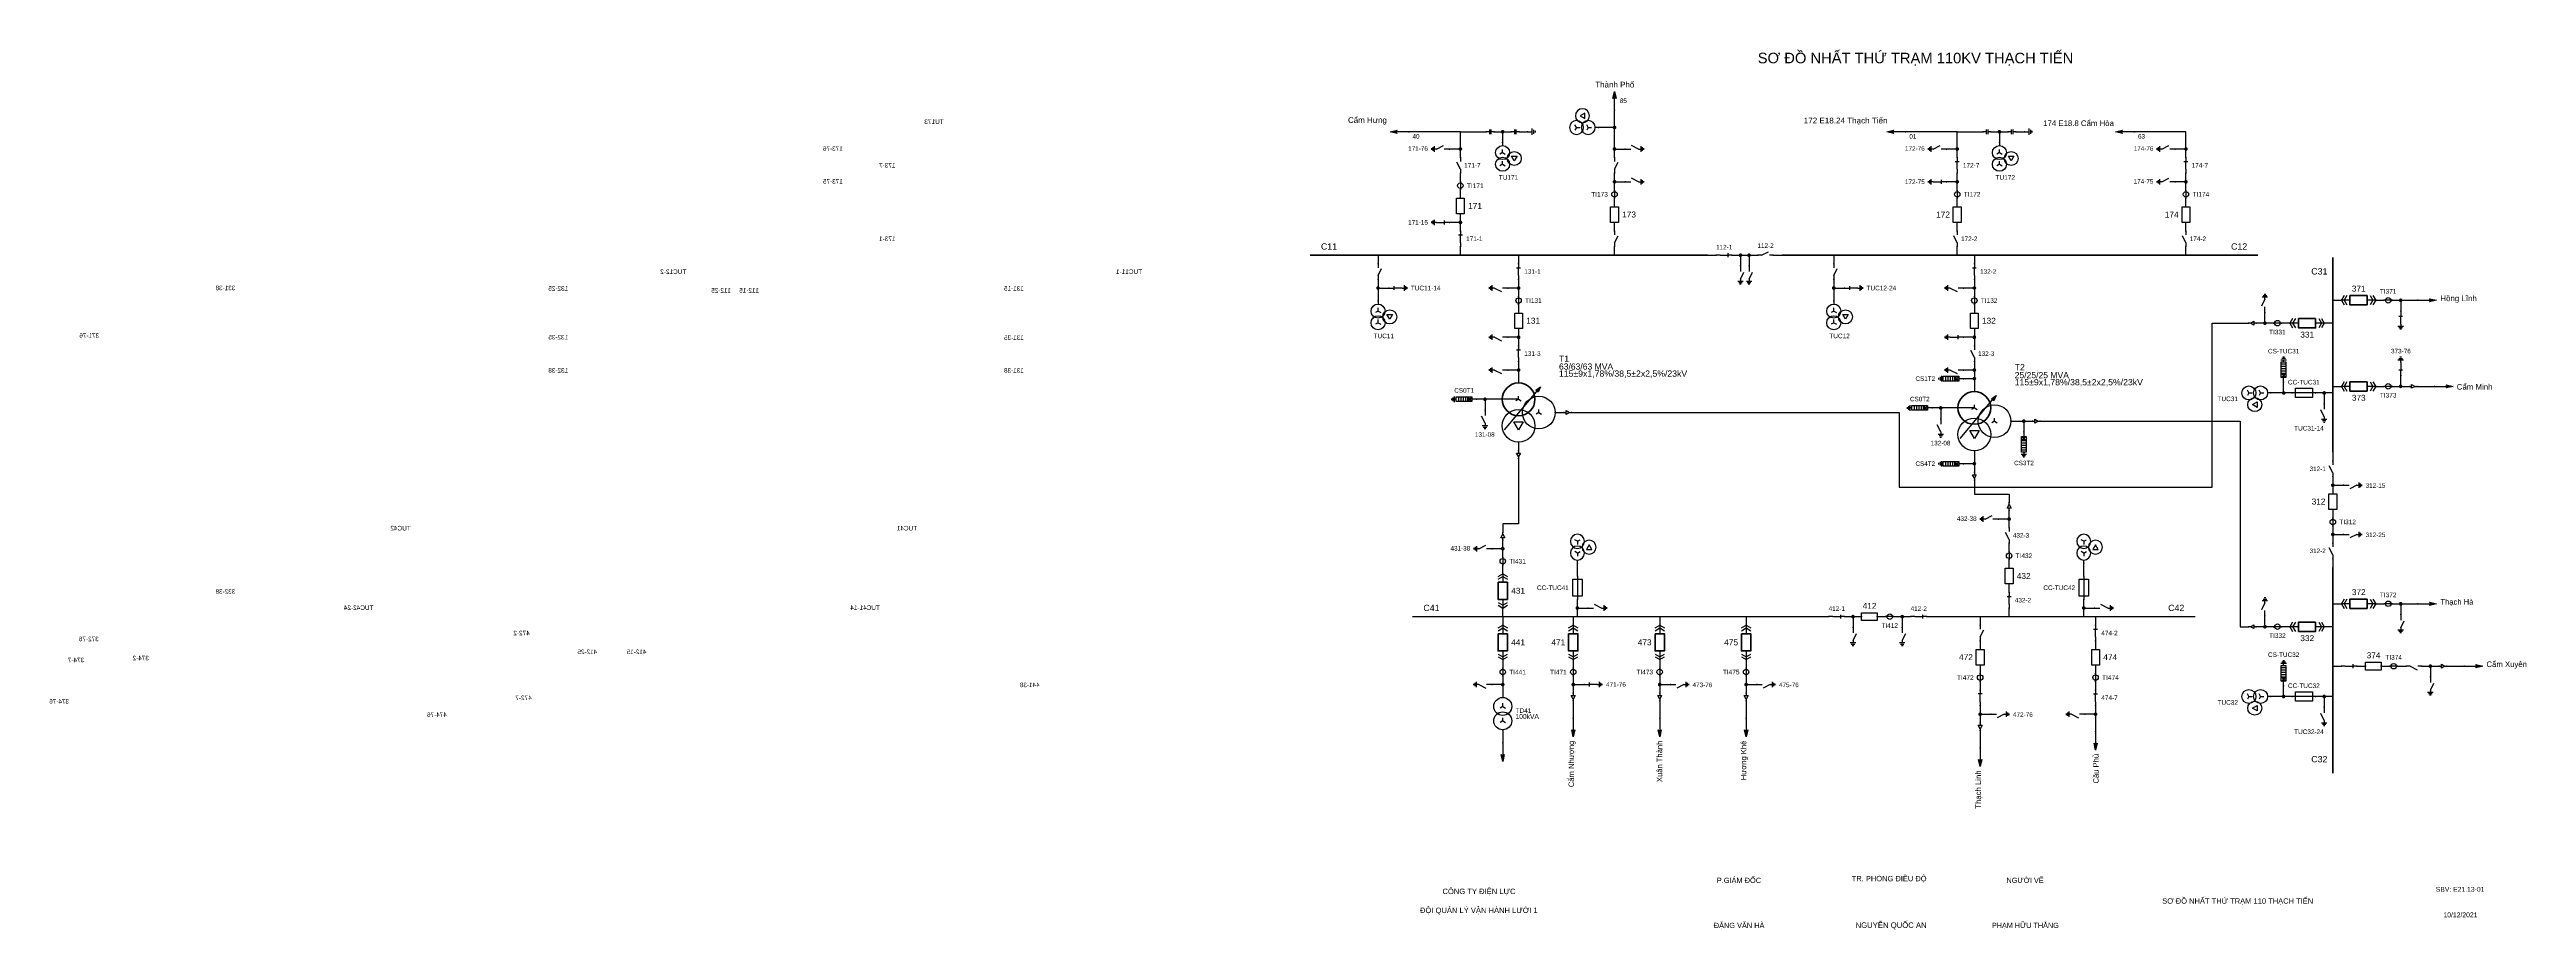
# Model space of a CAD drawing. Header units: millimetres. Extents: x -384 to 411, y 7 to 290.
import ezdxf

# ---------------------------------------------------------------- set-up
doc = ezdxf.new("R2010")
doc.units = ezdxf.units.MM
for name, color, linetype, lineweight in [('BUSBAR_110KV', 1, 'Continuous', 50), ('BUSBAR_22KV', 5, 'Continuous', 50), ('BUSBAR_35KV', 30, 'Continuous', 50), ('GROUND', 3, 'Continuous', 25), ('HV_110KV', 1, 'Continuous', 25), ('MV_22KV', 5, 'Continuous', 25), ('MV_35KV', 30, 'Continuous', 25), ('SLD_OTHER', 7, 'Continuous', 25)]:
    doc.layers.add(name, color=color, linetype=linetype, lineweight=lineweight)
doc.layers.add('SYM_PORTS', color=8, linetype='Continuous', plot=False)
doc.layers.add('TEXT', color=7, linetype='Continuous')
doc.styles.add('SLD_TEXT', font='arial.ttf')

# ---------------------------------------------------------------- blocks, each defined once
blk = doc.blocks.new('SYM_DISCONNECTOR_CLOSED')
at = {"lineweight": 25}
for points in [[(-0.625, 1.25), (0.625, 1.25)], [(0, 2.5), (0, 1.25)], [(0, -1.25), (0, 1.5)], [(0, -1.25), (0, -2.5)]]:
    blk.add_lwpolyline(points, dxfattribs=at)
at = {"layer": 'SYM_PORTS'}
for p in [(0, 2.5), (0, -2.5)]:
    blk.add_point(p, dxfattribs=at)
blk.add_attdef('DEVICE_CODE', (1.625, -0.5), '', height=2)
blk = doc.blocks.new('SYM_EARTHING_SWITCH_CLOSED')
at = {"lineweight": 25}
for points in [[(-0.625, 1.25), (0.625, 1.25)], [(0, 3), (0, 1.25)], [(0, -1.25), (0, 1.5)], [(-0.875, -2), (0.875, -2)], [(-0.5625, -2.4375), (0.5625, -2.4375)], [(-0.25, -2.875), (0.25, -2.875)], [(0, -1.25), (0, -2)]]:
    blk.add_lwpolyline(points, dxfattribs=at)
at = {"layer": 'SYM_PORTS'}
blk.add_point((0, 3), dxfattribs=at)
blk.add_attdef('DEVICE_CODE', (1.875, 0), '', height=2)
blk = doc.blocks.new('SYM_CIRCUIT_BREAKER')
at = {"lineweight": 25}
blk.add_lwpolyline([(-1.25, 2.5), (1.25, 2.5), (1.25, -2.5), (-1.25, -2.5)], close=True, dxfattribs=at)
at = {"layer": 'SYM_PORTS'}
for p in [(0, 2.5), (0, -2.5)]:
    blk.add_point(p, dxfattribs=at)
blk.add_attdef('DEVICE_CODE', (2.25, -0.5), '', height=2)
at = {"flags": 1}
blk.add_attdef('RATING', (2.25, -3.5), '', height=2, dxfattribs=at)
blk = doc.blocks.new('SYM_CURRENT_TRANSFORMER')
at = {"lineweight": 25}
blk.add_lwpolyline([(0, 1.25), (0, -1.25)], dxfattribs=at)
blk.add_circle((0, 0), 0.875, dxfattribs=at)
at = {"layer": 'SYM_PORTS'}
for p in [(0, 1.25), (0, -1.25)]:
    blk.add_point(p, dxfattribs=at)
blk.add_attdef('DEVICE_CODE', (1.875, -1.75), '', height=2)
at = {"flags": 1}
blk.add_attdef('RATIO', (1.875, -4.75), '', height=2, dxfattribs=at)
blk = doc.blocks.new('SYM_DISCONNECTOR_OPEN')
at = {"lineweight": 25}
for points in [[(0, -1.25), (-1.125, 1)], [(0, 2.5), (0, 1.25)], [(0, -1.25), (0, -2.5)]]:
    blk.add_lwpolyline(points, dxfattribs=at)
at = {"layer": 'SYM_PORTS'}
for p in [(0, 2.5), (0, -2.5)]:
    blk.add_point(p, dxfattribs=at)
blk.add_attdef('DEVICE_CODE', (1, -0.5), '', height=2)
blk = doc.blocks.new('SYM_EARTHING_SWITCH_OPEN')
at = {"lineweight": 25}
for points in [[(0, -1.25), (-1.125, 1)], [(0, 3), (0, 1.25)], [(-0.875, -2), (0.875, -2)], [(-0.5625, -2.4375), (0.5625, -2.4375)], [(-0.25, -2.875), (0.25, -2.875)], [(0, -1.25), (0, -2)]]:
    blk.add_lwpolyline(points, dxfattribs=at)
at = {"layer": 'SYM_PORTS'}
blk.add_point((0, 3), dxfattribs=at)
blk.add_attdef('DEVICE_CODE', (1.875, 0), '', height=2)
blk = doc.blocks.new('SYM_COUPLING_CAPACITOR')
at = {"lineweight": 25}
for points in [[(-0.75, 0.25), (0.75, 0.25)], [(0, 1.25), (0, 0.25)], [(-0.75, -0.25), (0.75, -0.25)], [(0, -0.25), (0, -1.25)]]:
    blk.add_lwpolyline(points, dxfattribs=at)
at = {"layer": 'SYM_PORTS'}
for p in [(0, 1.25), (0, -1.25)]:
    blk.add_point(p, dxfattribs=at)
blk.add_attdef('DEVICE_CODE', (1.75, -1.75), '', height=2)
blk = doc.blocks.new('SYM_VOLTAGE_TRANSFORMER')
at = {"lineweight": 25}
for points in [[(0, 1.375), (-0.8625, 0.875)], [(0, 4.625), (0, 3.625)], [(0, 1.375), (0, 2.375)], [(0, 1.375), (0.8625, 0.875)], [(0, -2.375), (-0.8625, -2.875)], [(0, -2.375), (0, -1.375)], [(0, -2.375), (0.8625, -2.875)]]:
    blk.add_lwpolyline(points, dxfattribs=at)
blk.add_lwpolyline([(2.875, 0.25), (4.625, 0.25), (3.75, -1.25)], close=True, dxfattribs=at)
for centre in [(0, 1.375), (3.75, -0.5), (0, -2.375)]:
    blk.add_circle(centre, 2.25, dxfattribs=at)
at = {"layer": 'SYM_PORTS'}
blk.add_point((0, 4.625), dxfattribs=at)
blk.add_attdef('DEVICE_CODE', (7, 1.625), '', height=2)
at = {"flags": 1}
blk.add_attdef('RATIO', (7, -1.375), '', height=2, dxfattribs=at)
blk = doc.blocks.new('SYM_GROUND_SYMBOL')
at = {"lineweight": 25}
for points in [[(0, 1.25), (0, -0.25)], [(-1, -0.25), (1, -0.25)], [(-0.625, -0.75), (0.625, -0.75)], [(-0.25, -1.25), (0.25, -1.25)]]:
    blk.add_lwpolyline(points, dxfattribs=at)
at = {"layer": 'SYM_PORTS'}
blk.add_point((0, 1.25), dxfattribs=at)
blk = doc.blocks.new('SYM_LINE_FEEDER_ARROW')
blk.add_hatch(color=7).paths.add_polyline_path([(0, -3), (-0.5, -0.75), (0, -1.25), (0.5, -0.75)])
at = {"lineweight": 25}
blk.add_lwpolyline([(0, 3), (0, -1.25)], dxfattribs=at)
blk.add_lwpolyline([(0, -3), (-0.5, -0.75), (0, -1.25), (0.5, -0.75)], close=True, dxfattribs=at)
at = {"layer": 'SYM_PORTS'}
blk.add_point((0, 3), dxfattribs=at)
blk.add_attdef('LINE_NAME', (1.5, 0), '', height=2)
blk = doc.blocks.new('SYM_TRANSFORMER_3W')
blk.add_hatch(color=7).paths.add_polyline_path([(3.75, 8.25), (3.0125, 6.575), (2.2375, 7.225)])
at = {"lineweight": 25}
for points in [[(3.75, 8.25), (3.0125, 6.575), (2.2375, 7.225)], [(-4.75, -3), (-1.75, -3), (-3.25, -5.5)]]:
    blk.add_lwpolyline(points, close=True, dxfattribs=at)
for points in [[(-3.25, 4.25), (-8.5, 4.25)], [(-7.75, -5.5), (3.0125, 7.35)], [(-3.25, 4.25), (-4.1125, 3.75)], [(-3.25, 4.25), (-3.25, 5.25)], [(-3.25, 4.25), (-2.3875, 3.75)], [(3.25, 0), (2.3875, -0.5)], [(3.25, 0), (3.25, 1)], [(3.25, 0), (4.1125, -0.5)]]:
    blk.add_lwpolyline(points, dxfattribs=at)
at = {"lineweight": 50}
blk.add_circle((-3.25, 4.25), 5.25, dxfattribs=at)
at = {"lineweight": 25}
for centre in [(-3.25, -4.25), (3.25, 0)]:
    blk.add_circle(centre, 5.25, dxfattribs=at)
at = {"layer": 'SYM_PORTS'}
for p in [(-3.25, 9.5), (-8.5, 4.25), (8.5, 0), (-3.25, -9.5)]:
    blk.add_point(p, dxfattribs=at)
blk.add_attdef('DEVICE_CODE', (9.5, 6.5), '', height=2)
at = {"flags": 1}
for tag, p in [('VOLTAGE_RATIO', (9.5, 0.5)), ('POWER', (9.5, 3.5))]:
    blk.add_attdef(tag, p, '', height=2, dxfattribs=at)
blk = doc.blocks.new('SYM_CABLE_TERMINATION')
at = {"lineweight": 25}
blk.add_lwpolyline([(-0.625, 0.5), (0.625, 0.5), (0, -0.625)], close=True, dxfattribs=at)
for points in [[(0, 1.25), (0, 0.5)], [(0, -0.625), (0, -1.25)]]:
    blk.add_lwpolyline(points, dxfattribs=at)
at = {"layer": 'SYM_PORTS'}
for p in [(0, 1.25), (0, -1.25)]:
    blk.add_point(p, dxfattribs=at)
blk = doc.blocks.new('SYM_SURGE_ARRESTER')
at = {"lineweight": 25}
for points in [[(-0.75, 2.5), (0.75, 2.5), (0.75, 1.25), (-0.75, 1.25)], [(-0.75, 1.25), (0.75, 1.25), (0.75, -2.5), (-0.75, -2.5)]]:
    blk.add_lwpolyline(points, close=True, dxfattribs=at)
for points in [[(-0.75, 2.5), (0.75, 1.25)], [(0.75, 2.5), (-0.75, 1.25)], [(-0.75, 0.5), (0.75, 0.5)], [(0, 4), (0, 2.5)], [(-0.875, -3.125), (0.875, -3.125)], [(-0.75, -0.25), (0.75, -0.25)], [(-0.75, -1), (0.75, -1)], [(-0.75, -1.75), (0.75, -1.75)], [(-0.5625, -3.5625), (0.5625, -3.5625)], [(-0.25, -4), (0.25, -4)], [(0, -2.5), (0, -3.125)]]:
    blk.add_lwpolyline(points, dxfattribs=at)
at = {"layer": 'SYM_PORTS'}
blk.add_point((0, 4), dxfattribs=at)
blk.add_attdef('DEVICE_CODE', (1.875, 1), '', height=2)
blk = doc.blocks.new('SYM_DRAWOUT_BREAKER')
at = {"lineweight": 25}
for points in [[(-1.5, 4.625), (0, 5.5), (1.5, 4.625)], [(-1.5, 3.75), (0, 4.625), (1.5, 3.75)], [(0, 5.5), (0, 2.75)], [(-1.5, -3.75), (0, -4.625), (1.5, -3.75)], [(-1.5, -4.625), (0, -5.5), (1.5, -4.625)], [(0, -2.75), (0, -5.5)]]:
    blk.add_lwpolyline(points, dxfattribs=at)
at = {"lineweight": 35}
blk.add_lwpolyline([(-1.5, 2.75), (1.5, 2.75), (1.5, -2.75), (-1.5, -2.75)], close=True, dxfattribs=at)
at = {"layer": 'SYM_PORTS'}
for p in [(0, 5.5), (0, -5.5)]:
    blk.add_point(p, dxfattribs=at)
blk.add_attdef('DEVICE_CODE', (2.5, 2.5), '', height=2)
at = {"flags": 1}
blk.add_attdef('RATING', (2.5, -0.5), '', height=2, dxfattribs=at)
blk = doc.blocks.new('SYM_FUSE_DISCONNECTOR')
at = {"lineweight": 25}
blk.add_lwpolyline([(-1.5, 2.75), (1.5, 2.75), (1.5, -2.75), (-1.5, -2.75)], close=True, dxfattribs=at)
blk.add_lwpolyline([(0, 3.75), (0, -3.75)], dxfattribs=at)
at = {"layer": 'SYM_PORTS'}
for p in [(0, 3.75), (0, -3.75)]:
    blk.add_point(p, dxfattribs=at)
blk.add_attdef('DEVICE_CODE', (2.5, 0.75), '', height=2)
at = {"flags": 1}
blk.add_attdef('RATING', (2.5, -2.25), '', height=2, dxfattribs=at)
blk = doc.blocks.new('SYM_TRANSFORMER_2W')
at = {"lineweight": 25}
for points in [[(0, 2.3125), (-0.8625, 1.8125)], [(0, 2.3125), (0, 3.3125)], [(0, 2.3125), (0.8625, 1.8125)], [(0, -2.3125), (-0.8625, -2.8125)], [(0, -2.3125), (0, -1.3125)], [(0, -2.3125), (0.8625, -2.8125)]]:
    blk.add_lwpolyline(points, dxfattribs=at)
for centre in [(0, 2.3125), (0, -2.3125)]:
    blk.add_circle(centre, 2.875, dxfattribs=at)
at = {"layer": 'SYM_PORTS'}
for p in [(0, 5.1875), (0, -5.1875)]:
    blk.add_point(p, dxfattribs=at)
blk.add_attdef('DEVICE_CODE', (3.875, 2.1875), '', height=2)
at = {"flags": 1}
for tag, p in [('POWER', (3.875, -0.8125)), ('VOLTAGE_RATIO', (3.875, -3.8125))]:
    blk.add_attdef(tag, p, '', height=2, dxfattribs=at)

msp = doc.modelspace()

# ---------------------------------------------------------------- hatches: boundary and pattern name
at = {"layer": 'HV_110KV'}
h = msp.add_hatch(color=7, dxfattribs=at)
edge = h.paths.add_edge_path()
edge.add_arc((82.69, 263.51), 0.6, 0, 360)
h = msp.add_hatch(color=7, dxfattribs=at)
edge = h.paths.add_edge_path()
edge.add_arc((118.61, 264.89), 0.6, 0, 360)
h = msp.add_hatch(color=7, dxfattribs=at)
edge = h.paths.add_edge_path()
edge.add_arc((242.19, 263.51), 0.6, 0, 360)
h = msp.add_hatch(color=7, dxfattribs=at)
edge = h.paths.add_edge_path()
edge.add_arc((69.13, 257.98), 0.6, 0, 360)
h = msp.add_hatch(color=7, dxfattribs=at)
edge = h.paths.add_edge_path()
edge.add_arc((118.61, 257.98), 0.6, 0, 360)
h = msp.add_hatch(color=7, dxfattribs=at)
edge = h.paths.add_edge_path()
edge.add_arc((228.63, 257.98), 0.6, 0, 360)
h = msp.add_hatch(color=7, dxfattribs=at)
edge = h.paths.add_edge_path()
edge.add_arc((302.06, 257.98), 0.6, 0, 360)
h = msp.add_hatch(color=7, dxfattribs=at)
edge = h.paths.add_edge_path()
edge.add_arc((118.61, 247.45), 0.6, 0, 360)
h = msp.add_hatch(color=7, dxfattribs=at)
edge = h.paths.add_edge_path()
edge.add_arc((228.63, 247.45), 0.6, 0, 360)
h = msp.add_hatch(color=7, dxfattribs=at)
edge = h.paths.add_edge_path()
edge.add_arc((302.06, 247.45), 0.6, 0, 360)
h = msp.add_hatch(color=7, dxfattribs=at)
edge = h.paths.add_edge_path()
edge.add_arc((69.13, 234.42), 0.6, 0, 360)
h = msp.add_hatch(color=7, dxfattribs=at)
edge = h.paths.add_edge_path()
edge.add_arc((159.04, 223.89), 0.6, 0, 360)
h = msp.add_hatch(color=7, dxfattribs=at)
edge = h.paths.add_edge_path()
edge.add_arc((161.81, 223.89), 0.6, 0, 360)
h = msp.add_hatch(color=7, dxfattribs=at)
edge = h.paths.add_edge_path()
edge.add_arc((42.69, 213.36), 0.6, 0, 360)
h = msp.add_hatch(color=7, dxfattribs=at)
edge = h.paths.add_edge_path()
edge.add_arc((87.82, 213.36), 0.6, 0, 360)
h = msp.add_hatch(color=7, dxfattribs=at)
edge = h.paths.add_edge_path()
edge.add_arc((189, 213.36), 0.6, 0, 360)
h = msp.add_hatch(color=7, dxfattribs=at)
edge = h.paths.add_edge_path()
edge.add_arc((234.13, 213.36), 0.6, 0, 360)
h = msp.add_hatch(color=7, dxfattribs=at)
edge = h.paths.add_edge_path()
edge.add_arc((87.82, 197.57), 0.6, 0, 360)
h = msp.add_hatch(color=7, dxfattribs=at)
edge = h.paths.add_edge_path()
edge.add_arc((234.13, 197.57), 0.6, 0, 360)
h = msp.add_hatch(color=7, dxfattribs=at)
edge = h.paths.add_edge_path()
edge.add_arc((87.82, 187.03), 0.6, 0, 360)
h = msp.add_hatch(color=7, dxfattribs=at)
edge = h.paths.add_edge_path()
edge.add_arc((234.13, 187.03), 0.6, 0, 360)
h = msp.add_hatch(color=7, dxfattribs=at)
edge = h.paths.add_edge_path()
edge.add_arc((234.13, 184.27), 0.6, 0, 360)
h = msp.add_hatch(color=7, dxfattribs=at)
edge = h.paths.add_edge_path()
edge.add_arc((77.04, 177.64), 0.6, 0, 360)
h = msp.add_hatch(color=7, dxfattribs=at)
edge = h.paths.add_edge_path()
edge.add_arc((223.35, 174.87), 0.6, 0, 360)
at = {"layer": 'MV_22KV'}
h = msp.add_hatch(color=7, dxfattribs=at)
edge = h.paths.add_edge_path()
edge.add_arc((234.13, 156.97), 0.6, 0, 360)
h = msp.add_hatch(color=7, dxfattribs=at)
edge = h.paths.add_edge_path()
edge.add_arc((245.3, 139.22), 0.6, 0, 360)
h = msp.add_hatch(color=7, dxfattribs=at)
edge = h.paths.add_edge_path()
edge.add_arc((82.73, 129.69), 0.6, 0, 360)
h = msp.add_hatch(color=7, dxfattribs=at)
edge = h.paths.add_edge_path()
edge.add_arc((106.69, 110.66), 0.6, 0, 360)
h = msp.add_hatch(color=7, dxfattribs=at)
edge = h.paths.add_edge_path()
edge.add_arc((195.19, 107.89), 0.6, 0, 360)
h = msp.add_hatch(color=7, dxfattribs=at)
edge = h.paths.add_edge_path()
edge.add_arc((210.98, 107.89), 0.6, 0, 360)
h = msp.add_hatch(color=7, dxfattribs=at)
edge = h.paths.add_edge_path()
edge.add_arc((269.26, 110.66), 0.6, 0, 360)
h = msp.add_hatch(color=7, dxfattribs=at)
edge = h.paths.add_edge_path()
edge.add_arc((82.73, 86.1), 0.6, 0, 360)
h = msp.add_hatch(color=7, dxfattribs=at)
edge = h.paths.add_edge_path()
edge.add_arc((105.37, 86.1), 0.6, 0, 360)
h = msp.add_hatch(color=7, dxfattribs=at)
edge = h.paths.add_edge_path()
edge.add_arc((133.12, 86.1), 0.6, 0, 360)
h = msp.add_hatch(color=7, dxfattribs=at)
edge = h.paths.add_edge_path()
edge.add_arc((160.86, 86.1), 0.6, 0, 360)
h = msp.add_hatch(color=7, dxfattribs=at)
edge = h.paths.add_edge_path()
edge.add_arc((236, 76.57), 0.6, 0, 360)
h = msp.add_hatch(color=7, dxfattribs=at)
edge = h.paths.add_edge_path()
edge.add_arc((273.05, 76.57), 0.6, 0, 360)
at = {"layer": 'MV_35KV'}
h = msp.add_hatch(color=7, dxfattribs=at)
edge = h.paths.add_edge_path()
edge.add_arc((371.01, 209.43), 0.6, 0, 360)
h = msp.add_hatch(color=7, dxfattribs=at)
edge = h.paths.add_edge_path()
edge.add_arc((327.42, 202.08), 0.6, 0, 360)
h = msp.add_hatch(color=7, dxfattribs=at)
edge = h.paths.add_edge_path()
edge.add_arc((333.42, 179.68), 0.6, 0, 360)
h = msp.add_hatch(color=7, dxfattribs=at)
edge = h.paths.add_edge_path()
edge.add_arc((346.45, 179.68), 0.6, 0, 360)
h = msp.add_hatch(color=7, dxfattribs=at)
edge = h.paths.add_edge_path()
edge.add_arc((371.01, 181.8), 0.6, 0, 360)
h = msp.add_hatch(color=7, dxfattribs=at)
edge = h.paths.add_edge_path()
edge.add_arc((250.02, 170.62), 0.6, 0, 360)
h = msp.add_hatch(color=7, dxfattribs=at)
edge = h.paths.add_edge_path()
edge.add_arc((349.22, 150.06), 0.6, 0, 360)
h = msp.add_hatch(color=7, dxfattribs=at)
edge = h.paths.add_edge_path()
edge.add_arc((349.22, 134.27), 0.6, 0, 360)
h = msp.add_hatch(color=7, dxfattribs=at)
edge = h.paths.add_edge_path()
edge.add_arc((371.01, 112.01), 0.6, 0, 360)
h = msp.add_hatch(color=7, dxfattribs=at)
edge = h.paths.add_edge_path()
edge.add_arc((327.42, 104.66), 0.6, 0, 360)
h = msp.add_hatch(color=7, dxfattribs=at)
edge = h.paths.add_edge_path()
edge.add_arc((380.54, 91.99), 0.6, 0, 360)
h = msp.add_hatch(color=7, dxfattribs=at)
edge = h.paths.add_edge_path()
edge.add_arc((333.42, 82.26), 0.6, 0, 360)
h = msp.add_hatch(color=7, dxfattribs=at)
edge = h.paths.add_edge_path()
edge.add_arc((346.45, 82.26), 0.6, 0, 360)

# ---------------------------------------------------------------- linework, layer by layer
at = {"layer": 'BUSBAR_110KV', "const_width": 0.514}
for points in [[(20.84, 223.89), (148.51, 223.89)], [(172.34, 223.89), (325.25, 223.89)]]:
    msp.add_lwpolyline(points, dxfattribs=at)
at = {"layer": 'BUSBAR_22KV', "const_width": 0.514}
for points in [[(53.74, 107.89), (184.66, 107.89)], [(221.51, 107.89), (305.05, 107.89)]]:
    msp.add_lwpolyline(points, dxfattribs=at)
at = {"layer": 'BUSBAR_35KV', "const_width": 0.514}
for points in [[(349.22, 223.24), (349.22, 160.59)], [(349.22, 123.74), (349.22, 57.57)]]:
    msp.add_lwpolyline(points, dxfattribs=at)
at = {"layer": 'GROUND'}
for points in [[(87.96, 263.51), (90.72, 263.51)], [(247.46, 263.51), (250.22, 263.51)]]:
    msp.add_lwpolyline(points, dxfattribs=at)
at = {"layer": 'HV_110KV'}
for points in [[(118.61, 264.89), (118.61, 270.42)], [(69.13, 263.51), (52.54, 263.51)], [(69.13, 257.98), (69.13, 263.51)], [(69.13, 263.51), (77.43, 263.51)], [(79.93, 263.51), (82.69, 263.51)], [(82.69, 263.51), (82.69, 260.06)], [(82.69, 263.51), (85.46, 263.51)], [(118.61, 264.89), (113.43, 264.89)], [(118.61, 257.98), (118.61, 264.89)], [(228.63, 263.51), (212.04, 263.51)], [(228.63, 257.98), (228.63, 263.51)], [(228.63, 263.51), (236.93, 263.51)], [(239.43, 263.51), (242.19, 263.51)], [(242.19, 263.51), (242.19, 260.06)], [(242.19, 263.51), (244.96, 263.51)], [(302.06, 257.98), (302.06, 263.51), (285.46, 263.51)], [(69.13, 257.98), (65.68, 257.98)], [(69.13, 255.22), (69.13, 257.98)], [(118.61, 255.22), (118.61, 257.98)], [(118.61, 257.98), (122.06, 257.98)], [(228.63, 257.98), (225.18, 257.98)], [(228.63, 255.22), (228.63, 257.98)], [(302.06, 257.98), (298.6, 257.98)], [(302.06, 255.22), (302.06, 257.98)], [(69.13, 247.45), (69.13, 250.22)], [(118.61, 247.45), (118.61, 250.22)], [(118.61, 244.69), (118.61, 247.45)], [(118.61, 247.45), (122.06, 247.45)], [(228.63, 247.45), (225.18, 247.45)], [(228.63, 247.45), (228.63, 250.22)], [(228.63, 244.69), (228.63, 247.45)], [(302.06, 247.45), (298.6, 247.45)], [(302.06, 247.45), (302.06, 250.22)], [(302.06, 244.69), (302.06, 247.45)], [(69.13, 242.19), (69.13, 244.95)], [(118.61, 239.42), (118.61, 242.19)], [(228.63, 239.42), (228.63, 242.19)], [(302.06, 239.42), (302.06, 242.19)], [(69.13, 234.42), (65.68, 234.42)], [(69.13, 234.42), (69.13, 237.19)], [(69.13, 231.66), (69.13, 234.42)], [(118.61, 231.66), (118.61, 234.42)], [(228.63, 231.66), (228.63, 234.42)], [(302.06, 231.66), (302.06, 234.42)], [(42.69, 223.89), (42.69, 221.13)], [(69.13, 223.89), (69.13, 226.66)], [(87.82, 223.89), (87.82, 221.13)], [(118.61, 223.89), (118.61, 226.66)], [(148.51, 223.89), (151.28, 223.89)], [(156.28, 223.89), (159.04, 223.89)], [(159.04, 223.89), (159.04, 220.44)], [(159.04, 223.89), (161.81, 223.89)], [(161.81, 223.89), (161.81, 220.44)], [(161.81, 223.89), (164.57, 223.89)], [(169.57, 223.89), (172.34, 223.89)], [(189, 223.89), (189, 221.13)], [(228.63, 223.89), (228.63, 226.66)], [(234.13, 223.89), (234.13, 221.13)], [(302.06, 223.89), (302.06, 226.66)], [(42.69, 216.13), (42.69, 213.36)], [(87.82, 216.13), (87.82, 213.36)], [(189, 216.13), (189, 213.36)], [(234.13, 216.13), (234.13, 213.36)], [(42.69, 213.36), (46.15, 213.36)], [(42.69, 213.36), (42.69, 209.21)], [(87.82, 213.36), (84.37, 213.36)], [(87.82, 213.36), (87.82, 210.6)], [(87.82, 208.1), (87.82, 205.33)], [(189, 213.36), (192.45, 213.36)], [(189, 213.36), (189, 209.21)], [(234.13, 213.36), (230.67, 213.36)], [(234.13, 213.36), (234.13, 210.6)], [(234.13, 208.1), (234.13, 205.33)], [(87.82, 200.33), (87.82, 197.57)], [(234.13, 200.33), (234.13, 197.57)], [(87.82, 197.57), (84.37, 197.57)], [(87.82, 197.57), (87.82, 194.8)], [(234.13, 197.57), (230.67, 197.57)], [(234.13, 197.57), (234.13, 194.8)], [(87.82, 187.03), (84.37, 187.03)], [(87.82, 189.8), (87.82, 187.03)], [(87.82, 187.03), (87.82, 182.89)], [(234.13, 187.03), (230.67, 187.03)], [(234.13, 184.27), (230.67, 184.27)], [(234.13, 189.8), (234.13, 187.03)], [(234.13, 187.03), (234.13, 184.27)], [(234.13, 184.27), (234.13, 180.12)], [(77.04, 177.64), (74.27, 177.64)], [(82.57, 177.64), (77.04, 177.64)], [(77.04, 177.64), (77.04, 174.19)], [(223.35, 174.87), (220.58, 174.87)], [(228.88, 174.87), (223.35, 174.87)], [(223.35, 174.87), (223.35, 171.42)]]:
    msp.add_lwpolyline(points, dxfattribs=at)
at = {"layer": 'MV_22KV'}
for points in [[(87.82, 163.89), (87.82, 161.12)], [(234.13, 161.12), (234.13, 156.97)], [(87.82, 158.62), (87.82, 155.92), (87.82, 137.65), (82.73, 137.65), (82.73, 134.95)], [(234.13, 156.97), (230.67, 156.97)], [(234.13, 156.97), (234.13, 154.21)], [(234.13, 151.71), (234.13, 149.01), (234.13, 147.18), (245.3, 147.18), (245.3, 144.48)], [(245.3, 139.22), (241.85, 139.22)], [(245.3, 139.22), (245.3, 141.98)], [(245.3, 136.45), (245.3, 139.22)], [(82.73, 129.69), (79.28, 129.69)], [(82.73, 129.69), (82.73, 132.45)], [(82.73, 126.92), (82.73, 129.69)], [(245.3, 128.69), (245.3, 131.45)], [(82.73, 121.66), (82.73, 124.42)], [(106.69, 120.92), (106.69, 125.07)], [(245.3, 123.42), (245.3, 126.19)], [(269.26, 120.92), (269.26, 125.07)], [(106.69, 110.66), (106.69, 113.42)], [(245.3, 115.66), (245.3, 118.42)], [(269.26, 110.66), (269.26, 113.42)], [(82.73, 107.89), (82.73, 110.66)], [(82.73, 107.89), (82.73, 105.13)], [(105.37, 107.89), (105.37, 105.13)], [(106.69, 107.89), (106.69, 110.66)], [(106.69, 110.66), (110.14, 110.66)], [(133.12, 107.89), (133.12, 105.13)], [(160.86, 107.89), (160.86, 105.13)], [(184.66, 107.89), (187.42, 107.89)], [(192.42, 107.89), (195.19, 107.89)], [(195.19, 107.89), (195.19, 104.44)], [(195.19, 107.89), (197.95, 107.89)], [(202.95, 107.89), (205.72, 107.89)], [(208.22, 107.89), (210.98, 107.89)], [(210.98, 107.89), (210.98, 104.44)], [(210.98, 107.89), (213.75, 107.89)], [(218.75, 107.89), (221.51, 107.89)], [(236, 107.89), (236, 105.13)], [(245.3, 107.89), (245.3, 110.66)], [(269.26, 107.89), (269.26, 110.66)], [(269.26, 110.66), (272.71, 110.66)], [(273.05, 107.89), (273.05, 105.13)], [(236, 100.13), (236, 97.36)], [(273.05, 100.13), (273.05, 97.36)], [(82.73, 94.13), (82.73, 91.36)], [(82.73, 88.86), (82.73, 86.1)], [(105.37, 94.13), (105.37, 91.36)], [(105.37, 88.86), (105.37, 86.1)], [(133.12, 94.13), (133.12, 91.36)], [(133.12, 88.86), (133.12, 86.1)], [(160.86, 94.13), (160.86, 91.36)], [(160.86, 88.86), (160.86, 86.1)], [(236, 92.36), (236, 89.6)], [(273.05, 92.36), (273.05, 89.6)], [(82.73, 86.1), (79.28, 86.1)], [(82.73, 86.1), (82.73, 81.95)], [(105.37, 86.1), (108.82, 86.1)], [(105.37, 86.1), (105.37, 83.33)], [(105.37, 80.83), (105.37, 75.3)], [(133.12, 86.1), (136.57, 86.1)], [(133.12, 86.1), (133.12, 83.33)], [(133.12, 80.83), (133.12, 75.3)], [(160.86, 86.1), (164.31, 86.1)], [(160.86, 86.1), (160.86, 83.33)], [(160.86, 80.83), (160.86, 75.3)], [(236, 87.1), (236, 84.33)], [(273.05, 87.1), (273.05, 84.33)], [(236, 79.33), (236, 76.57)], [(236, 76.57), (239.45, 76.57)], [(236, 76.57), (236, 73.8)], [(273.05, 76.57), (269.6, 76.57)], [(273.05, 79.33), (273.05, 76.57)], [(273.05, 76.57), (273.05, 71.03)], [(236, 71.3), (236, 65.77)]]:
    msp.add_lwpolyline(points, dxfattribs=at)
at = {"layer": 'MV_35KV'}
for points in [[(349.22, 209.43), (351.98, 209.43)], [(362.98, 209.43), (365.75, 209.43)], [(368.25, 209.43), (371.01, 209.43)], [(371.01, 209.43), (371.01, 205.98)], [(371.01, 209.43), (376.54, 209.43)], [(104.83, 173.39), (107.53, 173.39), (210, 173.39), (210, 149.48), (310.5, 149.48), (310.5, 202.08), (319.46, 202.08), (322.16, 202.08)], [(327.42, 202.08), (324.66, 202.08)], [(327.42, 202.08), (327.42, 205.53)], [(330.19, 202.08), (327.42, 202.08)], [(335.45, 202.08), (332.69, 202.08)], [(349.22, 202.08), (346.45, 202.08)], [(333.42, 179.68), (333.42, 183.13)], [(371.01, 181.8), (371.01, 185.25)], [(333.42, 179.68), (329.27, 179.68)], [(336.19, 179.68), (333.42, 179.68)], [(346.45, 179.68), (343.69, 179.68)], [(349.22, 179.68), (346.45, 179.68)], [(346.45, 179.68), (346.45, 176.23)], [(349.22, 181.8), (351.98, 181.8)], [(362.98, 181.8), (365.75, 181.8)], [(368.25, 181.8), (371.01, 181.8)], [(371.01, 181.8), (373.78, 181.8)], [(376.28, 181.8), (381.81, 181.8)], [(99.57, 173.39), (102.33, 173.39)], [(245.88, 170.62), (250.02, 170.62)], [(250.02, 170.62), (250.02, 167.17)], [(250.02, 170.62), (252.79, 170.62)], [(255.29, 170.62), (257.99, 170.62), (319.46, 170.62), (319.46, 104.66), (322.16, 104.66)], [(349.22, 160.59), (349.22, 157.83)], [(349.22, 152.83), (349.22, 150.06)], [(349.22, 150.06), (352.67, 150.06)], [(349.22, 150.06), (349.22, 147.3)], [(349.22, 142.3), (349.22, 139.53)], [(349.22, 137.03), (349.22, 134.27)], [(349.22, 134.27), (352.67, 134.27)], [(349.22, 134.27), (349.22, 131.5)], [(349.22, 126.5), (349.22, 123.74)], [(349.22, 112.01), (351.98, 112.01)], [(362.98, 112.01), (365.75, 112.01)], [(368.25, 112.01), (371.01, 112.01)], [(371.01, 112.01), (371.01, 108.56)], [(371.01, 112.01), (376.54, 112.01)], [(327.42, 104.66), (324.66, 104.66)], [(327.42, 104.66), (327.42, 108.11)], [(330.19, 104.66), (327.42, 104.66)], [(335.45, 104.66), (332.69, 104.66)], [(349.22, 104.66), (346.45, 104.66)], [(349.22, 91.99), (351.98, 91.99)], [(356.98, 91.99), (359.75, 91.99)], [(364.75, 91.99), (367.51, 91.99)], [(370.01, 91.99), (372.78, 91.99)], [(377.78, 91.99), (380.54, 91.99)], [(380.54, 91.99), (380.54, 88.54)], [(380.54, 91.99), (383.31, 91.99)], [(385.81, 91.99), (391.34, 91.99)], [(333.42, 82.26), (329.27, 82.26)], [(333.42, 82.26), (333.42, 85.71)], [(336.19, 82.26), (333.42, 82.26)], [(346.45, 82.26), (343.69, 82.26)], [(349.22, 82.26), (346.45, 82.26)], [(346.45, 82.26), (346.45, 78.81)]]:
    msp.add_lwpolyline(points, dxfattribs=at)
at = {"layer": 'SLD_OTHER'}
msp.add_lwpolyline([(82.73, 71.57), (82.73, 67.43)], dxfattribs=at)

# ---------------------------------------------------------------- block references
at = {"layer": 'GROUND'}
for name, p, rotation in [('SYM_COUPLING_CAPACITOR', (86.71, 263.51), 270), ('SYM_GROUND_SYMBOL', (91.97, 263.51), 90), ('SYM_COUPLING_CAPACITOR', (246.21, 263.51), 270), ('SYM_GROUND_SYMBOL', (251.47, 263.51), 90)]:
    msp.add_blockref(name, p, dxfattribs=dict(at, rotation=rotation))
at = {"layer": 'HV_110KV'}
ref = msp.add_blockref('SYM_VOLTAGE_TRANSFORMER', (108.8, 264.89), dxfattribs=dict(at, xscale=-1, rotation=270))
ref.add_attrib('DEVICE_CODE', 'TU173', (96.73, 266.03), dxfattribs={"layer": 'TEXT', "extrusion": (0, 0, -1), "height": 1.487, "style": 'SLD_TEXT'})
for name, p, rotation in [('SYM_LINE_FEEDER_ARROW', (118.61, 273.42), 180), ('SYM_LINE_FEEDER_ARROW', (49.54, 263.51), 270), ('SYM_COUPLING_CAPACITOR', (78.68, 263.51), 270), ('SYM_LINE_FEEDER_ARROW', (209.04, 263.51), 270), ('SYM_COUPLING_CAPACITOR', (238.18, 263.51), 270), ('SYM_LINE_FEEDER_ARROW', (282.46, 263.51), 270)]:
    msp.add_blockref(name, p, dxfattribs=dict(at, rotation=rotation))
ref = msp.add_blockref('SYM_EARTHING_SWITCH_OPEN', (125.06, 257.98), dxfattribs=dict(at, xscale=-1, rotation=90))
ref.add_attrib('DEVICE_CODE', '173-76', (129.15, 257.4), dxfattribs={"layer": 'TEXT', "extrusion": (0, 0, -1), "height": 1.459, "style": 'SLD_TEXT'})
ref = msp.add_blockref('SYM_DISCONNECTOR_OPEN', (118.61, 252.72), dxfattribs=dict(at, xscale=-1))
ref.add_attrib('DEVICE_CODE', '173-7', (112.26, 252.01), dxfattribs={"layer": 'TEXT', "extrusion": (0, 0, -1), "height": 1.461, "style": 'SLD_TEXT'})
ref = msp.add_blockref('SYM_EARTHING_SWITCH_OPEN', (62.68, 257.98), dxfattribs=dict(at, rotation=270))
ref.add_attrib('DEVICE_CODE', '171-76', (52.36, 257.4), dxfattribs={"layer": 'TEXT', "height": 1.459, "style": 'SLD_TEXT'})
ref = msp.add_blockref('SYM_DISCONNECTOR_OPEN', (69.13, 252.72), dxfattribs=at)
ref.add_attrib('DEVICE_CODE', '171-7', (70.35, 251.99), dxfattribs={"layer": 'TEXT', "height": 1.474, "style": 'SLD_TEXT'})
ref = msp.add_blockref('SYM_VOLTAGE_TRANSFORMER', (82.69, 255.44), dxfattribs=at)
ref.add_attrib('DEVICE_CODE', 'TU171', (81.45, 248.1), dxfattribs={"layer": 'TEXT', "height": 1.487, "style": 'SLD_TEXT'})
ref = msp.add_blockref('SYM_EARTHING_SWITCH_OPEN', (222.18, 257.98), dxfattribs=dict(at, rotation=270))
ref.add_attrib('DEVICE_CODE', '172-76', (211.86, 257.4), dxfattribs={"layer": 'TEXT', "height": 1.459, "style": 'SLD_TEXT'})
ref = msp.add_blockref('SYM_DISCONNECTOR_CLOSED', (228.63, 252.72), dxfattribs=at)
ref.add_attrib('DEVICE_CODE', '172-7', (230.47, 251.99), dxfattribs={"layer": 'TEXT', "height": 1.474, "style": 'SLD_TEXT'})
ref = msp.add_blockref('SYM_VOLTAGE_TRANSFORMER', (242.19, 255.44), dxfattribs=at)
ref.add_attrib('DEVICE_CODE', 'TU172', (240.95, 248.1), dxfattribs={"layer": 'TEXT', "height": 1.487, "style": 'SLD_TEXT'})
ref = msp.add_blockref('SYM_EARTHING_SWITCH_OPEN', (295.6, 257.98), dxfattribs=dict(at, rotation=270))
ref.add_attrib('DEVICE_CODE', '174-76', (285.28, 257.4), dxfattribs={"layer": 'TEXT', "height": 1.459, "style": 'SLD_TEXT'})
ref = msp.add_blockref('SYM_DISCONNECTOR_CLOSED', (302.06, 252.72), dxfattribs=at)
ref.add_attrib('DEVICE_CODE', '174-7', (303.9, 251.99), dxfattribs={"layer": 'TEXT', "height": 1.474, "style": 'SLD_TEXT'})
ref = msp.add_blockref('SYM_EARTHING_SWITCH_OPEN', (125.06, 247.45), dxfattribs=dict(at, xscale=-1, rotation=90))
ref.add_attrib('DEVICE_CODE', '173-75', (129.15, 246.87), dxfattribs={"layer": 'TEXT', "extrusion": (0, 0, -1), "height": 1.459, "style": 'SLD_TEXT'})
ref = msp.add_blockref('SYM_CURRENT_TRANSFORMER', (69.13, 246.2), dxfattribs=at)
ref.add_attrib('DEVICE_CODE', 'TI171', (71.22, 245.45), dxfattribs={"layer": 'TEXT', "height": 1.508, "style": 'SLD_TEXT'})
ref = msp.add_blockref('SYM_EARTHING_SWITCH_CLOSED', (222.18, 247.45), dxfattribs=dict(at, rotation=270))
ref.add_attrib('DEVICE_CODE', '172-75', (211.86, 246.74), dxfattribs={"layer": 'TEXT', "height": 1.459, "style": 'SLD_TEXT'})
ref = msp.add_blockref('SYM_EARTHING_SWITCH_OPEN', (295.6, 247.45), dxfattribs=dict(at, rotation=270))
ref.add_attrib('DEVICE_CODE', '174-75', (285.28, 246.87), dxfattribs={"layer": 'TEXT', "height": 1.459, "style": 'SLD_TEXT'})
ref = msp.add_blockref('SYM_CIRCUIT_BREAKER', (69.13, 239.69), dxfattribs=at)
ref.add_attrib('DEVICE_CODE', '171', (71.6, 238.76), dxfattribs={"layer": 'TEXT', "height": 1.915, "style": 'SLD_TEXT'})
ref = msp.add_blockref('SYM_CURRENT_TRANSFORMER', (118.61, 243.44), dxfattribs=at)
ref.add_attrib('DEVICE_CODE', 'TI173', (111.14, 242.69), dxfattribs={"layer": 'TEXT', "height": 1.495, "style": 'SLD_TEXT'})
ref = msp.add_blockref('SYM_CIRCUIT_BREAKER', (118.61, 236.92), dxfattribs=at)
ref.add_attrib('DEVICE_CODE', '173', (121.07, 236.01), dxfattribs={"layer": 'TEXT', "height": 1.899, "style": 'SLD_TEXT'})
ref = msp.add_blockref('SYM_CIRCUIT_BREAKER', (228.63, 236.92), dxfattribs=at)
ref.add_attrib('DEVICE_CODE', '172', (221.85, 235.99), dxfattribs={"layer": 'TEXT', "height": 1.915, "style": 'SLD_TEXT'})
ref = msp.add_blockref('SYM_CURRENT_TRANSFORMER', (228.63, 243.44), dxfattribs=at)
ref.add_attrib('DEVICE_CODE', 'TI172', (230.72, 242.68), dxfattribs={"layer": 'TEXT', "height": 1.508, "style": 'SLD_TEXT'})
ref = msp.add_blockref('SYM_CIRCUIT_BREAKER', (302.06, 236.92), dxfattribs=at)
ref.add_attrib('DEVICE_CODE', '174', (295.27, 235.99), dxfattribs={"layer": 'TEXT', "height": 1.915, "style": 'SLD_TEXT'})
ref = msp.add_blockref('SYM_CURRENT_TRANSFORMER', (302.06, 243.44), dxfattribs=at)
ref.add_attrib('DEVICE_CODE', 'TI174', (304.15, 242.68), dxfattribs={"layer": 'TEXT', "height": 1.508, "style": 'SLD_TEXT'})
ref = msp.add_blockref('SYM_DISCONNECTOR_OPEN', (118.61, 229.16), dxfattribs=dict(at, xscale=-1))
ref.add_attrib('DEVICE_CODE', '173-1', (112.26, 228.45), dxfattribs={"layer": 'TEXT', "extrusion": (0, 0, -1), "height": 1.461, "style": 'SLD_TEXT'})
ref = msp.add_blockref('SYM_EARTHING_SWITCH_CLOSED', (62.68, 234.42), dxfattribs=dict(at, rotation=270))
ref.add_attrib('DEVICE_CODE', '171-15', (52.36, 233.71), dxfattribs={"layer": 'TEXT', "height": 1.459, "style": 'SLD_TEXT'})
ref = msp.add_blockref('SYM_DISCONNECTOR_CLOSED', (69.13, 229.16), dxfattribs=at)
ref.add_attrib('DEVICE_CODE', '171-1', (70.97, 228.43), dxfattribs={"layer": 'TEXT', "height": 1.474, "style": 'SLD_TEXT'})
ref = msp.add_blockref('SYM_DISCONNECTOR_OPEN', (228.63, 229.16), dxfattribs=at)
ref.add_attrib('DEVICE_CODE', '172-2', (229.85, 228.43), dxfattribs={"layer": 'TEXT', "height": 1.474, "style": 'SLD_TEXT'})
ref = msp.add_blockref('SYM_DISCONNECTOR_OPEN', (302.06, 229.16), dxfattribs=at)
ref.add_attrib('DEVICE_CODE', '174-2', (303.27, 228.43), dxfattribs={"layer": 'TEXT', "height": 1.474, "style": 'SLD_TEXT'})
ref = msp.add_blockref('SYM_DISCONNECTOR_CLOSED', (153.78, 223.89), dxfattribs=dict(at, rotation=270))
ref.add_attrib('DEVICE_CODE', '112-1', (151.21, 225.75), dxfattribs={"layer": 'TEXT', "height": 1.458, "style": 'SLD_TEXT'})
ref = msp.add_blockref('SYM_DISCONNECTOR_OPEN', (167.07, 223.89), dxfattribs=dict(at, rotation=270))
ref.add_attrib('DEVICE_CODE', '112-2', (164.51, 226.25), dxfattribs={"layer": 'TEXT', "height": 1.458, "style": 'SLD_TEXT'})
ref = msp.add_blockref('SYM_DISCONNECTOR_OPEN', (189, 218.63), dxfattribs=dict(at, xscale=-1))
ref.add_attrib('DEVICE_CODE', 'TUC12-2', (179.36, 217.88), dxfattribs={"layer": 'TEXT', "extrusion": (0, 0, -1), "height": 1.481, "style": 'SLD_TEXT'})
ref = msp.add_blockref('SYM_EARTHING_SWITCH_OPEN', (161.81, 217.44), dxfattribs=dict(at, xscale=-1))
ref.add_attrib('DEVICE_CODE', '112-25', (165.04, 211.89), dxfattribs={"layer": 'TEXT', "extrusion": (0, 0, -1), "height": 1.456, "style": 'SLD_TEXT'})
ref = msp.add_blockref('SYM_EARTHING_SWITCH_OPEN', (159.04, 217.44), dxfattribs=dict(at, xscale=-1))
ref.add_attrib('DEVICE_CODE', '112-15', (156.05, 211.89), dxfattribs={"layer": 'TEXT', "extrusion": (0, 0, -1), "height": 1.456, "style": 'SLD_TEXT'})
ref = msp.add_blockref('SYM_DISCONNECTOR_OPEN', (42.69, 218.63), dxfattribs=dict(at, xscale=-1))
ref.add_attrib('DEVICE_CODE', 'TUC11-1', (33.05, 217.88), dxfattribs={"layer": 'TEXT', "extrusion": (0, 0, -1), "height": 1.481, "style": 'SLD_TEXT'})
ref = msp.add_blockref('SYM_DISCONNECTOR_CLOSED', (87.82, 218.63), dxfattribs=at)
ref.add_attrib('DEVICE_CODE', '131-1', (89.66, 217.92), dxfattribs={"layer": 'TEXT', "height": 1.458, "style": 'SLD_TEXT'})
ref = msp.add_blockref('SYM_DISCONNECTOR_CLOSED', (234.13, 218.63), dxfattribs=at)
ref.add_attrib('DEVICE_CODE', '132-2', (235.97, 217.92), dxfattribs={"layer": 'TEXT', "height": 1.458, "style": 'SLD_TEXT'})
ref = msp.add_blockref('SYM_EARTHING_SWITCH_OPEN', (227.67, 213.36), dxfattribs=dict(at, xscale=-1, rotation=270))
ref.add_attrib('DEVICE_CODE', '132-25', (217.35, 212.53), dxfattribs={"layer": 'TEXT', "extrusion": (0, 0, -1), "height": 1.456, "style": 'SLD_TEXT'})
ref = msp.add_blockref('SYM_EARTHING_SWITCH_OPEN', (81.37, 213.36), dxfattribs=dict(at, xscale=-1, rotation=270))
ref.add_attrib('DEVICE_CODE', '131-15', (71.05, 212.53), dxfattribs={"layer": 'TEXT', "extrusion": (0, 0, -1), "height": 1.456, "style": 'SLD_TEXT'})
ref = msp.add_blockref('SYM_VOLTAGE_TRANSFORMER', (42.69, 204.59), dxfattribs=at)
ref.add_attrib('DEVICE_CODE', 'TUC11', (41.27, 197.24), dxfattribs={"layer": 'TEXT', "height": 1.483, "style": 'SLD_TEXT'})
ref = msp.add_blockref('SYM_EARTHING_SWITCH_CLOSED', (49.15, 213.36), dxfattribs=dict(at, rotation=90))
ref.add_attrib('DEVICE_CODE', 'TUC11-14', (53.24, 212.62), dxfattribs={"layer": 'TEXT', "height": 1.477, "style": 'SLD_TEXT'})
ref = msp.add_blockref('SYM_CURRENT_TRANSFORMER', (87.82, 209.35), dxfattribs=at)
ref.add_attrib('DEVICE_CODE', 'TI131', (89.91, 208.6), dxfattribs={"layer": 'TEXT', "height": 1.492, "style": 'SLD_TEXT'})
ref = msp.add_blockref('SYM_VOLTAGE_TRANSFORMER', (189, 204.59), dxfattribs=at)
ref.add_attrib('DEVICE_CODE', 'TUC12', (187.58, 197.24), dxfattribs={"layer": 'TEXT', "height": 1.483, "style": 'SLD_TEXT'})
ref = msp.add_blockref('SYM_EARTHING_SWITCH_CLOSED', (195.45, 213.36), dxfattribs=dict(at, rotation=90))
ref.add_attrib('DEVICE_CODE', 'TUC12-24', (199.54, 212.62), dxfattribs={"layer": 'TEXT', "height": 1.477, "style": 'SLD_TEXT'})
ref = msp.add_blockref('SYM_CURRENT_TRANSFORMER', (234.13, 209.35), dxfattribs=at)
ref.add_attrib('DEVICE_CODE', 'TI132', (236.22, 208.6), dxfattribs={"layer": 'TEXT', "height": 1.492, "style": 'SLD_TEXT'})
ref = msp.add_blockref('SYM_CIRCUIT_BREAKER', (87.82, 202.83), dxfattribs=at)
ref.add_attrib('DEVICE_CODE', '131', (90.28, 201.92), dxfattribs={"layer": 'TEXT', "height": 1.899, "style": 'SLD_TEXT'})
ref = msp.add_blockref('SYM_CIRCUIT_BREAKER', (234.13, 202.83), dxfattribs=at)
ref.add_attrib('DEVICE_CODE', '132', (236.59, 201.92), dxfattribs={"layer": 'TEXT', "height": 1.899, "style": 'SLD_TEXT'})
ref = msp.add_blockref('SYM_EARTHING_SWITCH_CLOSED', (227.67, 197.57), dxfattribs=dict(at, xscale=-1, rotation=270))
ref.add_attrib('DEVICE_CODE', '132-35', (217.35, 196.86), dxfattribs={"layer": 'TEXT', "extrusion": (0, 0, -1), "height": 1.456, "style": 'SLD_TEXT'})
ref = msp.add_blockref('SYM_EARTHING_SWITCH_OPEN', (81.37, 197.57), dxfattribs=dict(at, xscale=-1, rotation=270))
ref.add_attrib('DEVICE_CODE', '131-35', (71.05, 196.73), dxfattribs={"layer": 'TEXT', "extrusion": (0, 0, -1), "height": 1.456, "style": 'SLD_TEXT'})
ref = msp.add_blockref('SYM_TRANSFORMER_3W', (91.07, 173.39), dxfattribs=at)
ref.add_attrib('DEVICE_CODE', 'T1', (100.78, 189.7), dxfattribs={"layer": 'TEXT', "height": 1.994, "style": 'SLD_TEXT'})
ref = msp.add_blockref('SYM_DISCONNECTOR_CLOSED', (87.82, 192.3), dxfattribs=at)
ref.add_attrib('DEVICE_CODE', '131-3', (89.66, 191.59), dxfattribs={"layer": 'TEXT', "height": 1.458, "style": 'SLD_TEXT'})
ref = msp.add_blockref('SYM_DISCONNECTOR_OPEN', (234.13, 192.3), dxfattribs=at)
ref.add_attrib('DEVICE_CODE', '132-3', (235.34, 191.59), dxfattribs={"layer": 'TEXT', "height": 1.458, "style": 'SLD_TEXT'})
ref = msp.add_blockref('SYM_EARTHING_SWITCH_OPEN', (227.67, 187.03), dxfattribs=dict(at, xscale=-1, rotation=270))
ref.add_attrib('DEVICE_CODE', '132-38', (217.35, 186.2), dxfattribs={"layer": 'TEXT', "extrusion": (0, 0, -1), "height": 1.456, "style": 'SLD_TEXT'})
ref = msp.add_blockref('SYM_EARTHING_SWITCH_OPEN', (81.37, 187.03), dxfattribs=dict(at, xscale=-1, rotation=270))
ref.add_attrib('DEVICE_CODE', '131-38', (71.05, 186.2), dxfattribs={"layer": 'TEXT', "extrusion": (0, 0, -1), "height": 1.456, "style": 'SLD_TEXT'})
ref = msp.add_blockref('SYM_SURGE_ARRESTER', (226.67, 184.27), dxfattribs=dict(at, rotation=270))
ref.add_attrib('DEVICE_CODE', 'CS1T2', (215.23, 183.55), dxfattribs={"layer": 'TEXT', "height": 1.454, "style": 'SLD_TEXT'})
ref = msp.add_blockref('SYM_TRANSFORMER_3W', (237.38, 170.62), dxfattribs=at)
ref.add_attrib('DEVICE_CODE', 'T2', (247.09, 186.94), dxfattribs={"layer": 'TEXT', "height": 1.994, "style": 'SLD_TEXT'})
ref = msp.add_blockref('SYM_SURGE_ARRESTER', (70.27, 177.64), dxfattribs=dict(at, rotation=270))
ref.add_attrib('DEVICE_CODE', 'CS0T1', (67.16, 179.77), dxfattribs={"layer": 'TEXT', "height": 1.454, "style": 'SLD_TEXT'})
ref = msp.add_blockref('SYM_SURGE_ARRESTER', (216.58, 174.87), dxfattribs=dict(at, rotation=270))
ref.add_attrib('DEVICE_CODE', 'CS0T2', (213.46, 177.01), dxfattribs={"layer": 'TEXT', "height": 1.454, "style": 'SLD_TEXT'})
ref = msp.add_blockref('SYM_EARTHING_SWITCH_OPEN', (77.04, 171.19), dxfattribs=at)
ref.add_attrib('DEVICE_CODE', '131-08', (73.8, 165.63), dxfattribs={"layer": 'TEXT', "height": 1.456, "style": 'SLD_TEXT'})
ref = msp.add_blockref('SYM_EARTHING_SWITCH_OPEN', (223.35, 168.42), dxfattribs=at)
ref.add_attrib('DEVICE_CODE', '132-08', (220.11, 162.87), dxfattribs={"layer": 'TEXT', "height": 1.456, "style": 'SLD_TEXT'})
at = {"layer": 'MV_22KV'}
for name, p in [('SYM_CABLE_TERMINATION', (87.82, 159.87)), ('SYM_CABLE_TERMINATION', (234.13, 152.96)), ('SYM_CABLE_TERMINATION', (105.37, 82.08)), ('SYM_CABLE_TERMINATION', (133.12, 82.08)), ('SYM_CABLE_TERMINATION', (160.86, 82.08)), ('SYM_LINE_FEEDER_ARROW', (105.37, 72.3)), ('SYM_LINE_FEEDER_ARROW', (133.12, 72.3)), ('SYM_LINE_FEEDER_ARROW', (160.86, 72.3)), ('SYM_CABLE_TERMINATION', (236, 72.55)), ('SYM_LINE_FEEDER_ARROW', (236, 62.77)), ('SYM_LINE_FEEDER_ARROW', (273.05, 68.03))]:
    msp.add_blockref(name, p, dxfattribs=at)
ref = msp.add_blockref('SYM_SURGE_ARRESTER', (226.67, 156.97), dxfattribs=dict(at, rotation=270))
ref.add_attrib('DEVICE_CODE', 'CS4T2', (215.23, 156.26), dxfattribs={"layer": 'TEXT', "height": 1.454, "style": 'SLD_TEXT'})
at = {"layer": 'MV_22KV', "rotation": 180}
for p in [(245.3, 143.23), (82.73, 133.7)]:
    msp.add_blockref('SYM_CABLE_TERMINATION', p, dxfattribs=at)
at = {"layer": 'MV_22KV'}
ref = msp.add_blockref('SYM_VOLTAGE_TRANSFORMER', (269.26, 129.69), dxfattribs=dict(at, xscale=-1, rotation=180))
ref.add_attrib('DEVICE_CODE', 'TUC42', (267.83, 135.55), dxfattribs={"layer": 'TEXT', "extrusion": (0, 0, -1), "height": 1.483, "style": 'SLD_TEXT'})
ref = msp.add_blockref('SYM_VOLTAGE_TRANSFORMER', (106.69, 129.69), dxfattribs=dict(at, xscale=-1, rotation=180))
ref.add_attrib('DEVICE_CODE', 'TUC41', (105.26, 135.55), dxfattribs={"layer": 'TEXT', "extrusion": (0, 0, -1), "height": 1.483, "style": 'SLD_TEXT'})
ref = msp.add_blockref('SYM_EARTHING_SWITCH_OPEN', (238.85, 139.22), dxfattribs=dict(at, rotation=270))
ref.add_attrib('DEVICE_CODE', '432-38', (228.53, 138.63), dxfattribs={"layer": 'TEXT', "height": 1.456, "style": 'SLD_TEXT'})
ref = msp.add_blockref('SYM_DISCONNECTOR_OPEN', (245.3, 133.95), dxfattribs=at)
ref.add_attrib('DEVICE_CODE', '432-3', (246.52, 133.24), dxfattribs={"layer": 'TEXT', "height": 1.458, "style": 'SLD_TEXT'})
ref = msp.add_blockref('SYM_EARTHING_SWITCH_OPEN', (76.28, 129.69), dxfattribs=dict(at, rotation=270))
ref.add_attrib('DEVICE_CODE', '431-38', (65.96, 129.1), dxfattribs={"layer": 'TEXT', "height": 1.456, "style": 'SLD_TEXT'})
ref = msp.add_blockref('SYM_CURRENT_TRANSFORMER', (245.3, 127.44), dxfattribs=at)
ref.add_attrib('DEVICE_CODE', 'TI432', (247.39, 126.69), dxfattribs={"layer": 'TEXT', "height": 1.492, "style": 'SLD_TEXT'})
ref = msp.add_blockref('SYM_DRAWOUT_BREAKER', (82.73, 116.16), dxfattribs=at)
ref.add_attrib('DEVICE_CODE', '431', (85.45, 115.24), dxfattribs={"layer": 'TEXT', "height": 1.899, "style": 'SLD_TEXT'})
ref = msp.add_blockref('SYM_CURRENT_TRANSFORMER', (82.73, 125.67), dxfattribs=at)
ref.add_attrib('DEVICE_CODE', 'TI431', (84.82, 124.93), dxfattribs={"layer": 'TEXT', "height": 1.492, "style": 'SLD_TEXT'})
ref = msp.add_blockref('SYM_FUSE_DISCONNECTOR', (106.69, 117.17), dxfattribs=at)
ref.add_attrib('DEVICE_CODE', 'CC-TUC41', (93.71, 116.43), dxfattribs={"layer": 'TEXT', "height": 1.48, "style": 'SLD_TEXT'})
ref = msp.add_blockref('SYM_CIRCUIT_BREAKER', (245.3, 120.92), dxfattribs=at)
ref.add_attrib('DEVICE_CODE', '432', (247.77, 120.01), dxfattribs={"layer": 'TEXT', "height": 1.899, "style": 'SLD_TEXT'})
ref = msp.add_blockref('SYM_FUSE_DISCONNECTOR', (269.26, 117.17), dxfattribs=at)
ref.add_attrib('DEVICE_CODE', 'CC-TUC42', (256.28, 116.43), dxfattribs={"layer": 'TEXT', "height": 1.48, "style": 'SLD_TEXT'})
ref = msp.add_blockref('SYM_EARTHING_SWITCH_OPEN', (275.71, 110.66), dxfattribs=dict(at, xscale=-1, rotation=90))
ref.add_attrib('DEVICE_CODE', 'TUC42-24', (279.8, 110.04), dxfattribs={"layer": 'TEXT', "extrusion": (0, 0, -1), "height": 1.477, "style": 'SLD_TEXT'})
ref = msp.add_blockref('SYM_EARTHING_SWITCH_OPEN', (113.14, 110.66), dxfattribs=dict(at, xscale=-1, rotation=90))
ref.add_attrib('DEVICE_CODE', 'TUC41-14', (117.23, 110.04), dxfattribs={"layer": 'TEXT', "extrusion": (0, 0, -1), "height": 1.477, "style": 'SLD_TEXT'})
ref = msp.add_blockref('SYM_CIRCUIT_BREAKER', (200.45, 107.89), dxfattribs=dict(at, rotation=270))
ref.add_attrib('DEVICE_CODE', '412', (198.29, 110.4), dxfattribs={"layer": 'TEXT', "height": 1.895, "style": 'SLD_TEXT'})
ref = msp.add_blockref('SYM_DISCONNECTOR_CLOSED', (245.3, 113.16), dxfattribs=at)
ref.add_attrib('DEVICE_CODE', '432-2', (247.14, 112.45), dxfattribs={"layer": 'TEXT', "height": 1.458, "style": 'SLD_TEXT'})
ref = msp.add_blockref('SYM_DISCONNECTOR_OPEN', (236, 102.63), dxfattribs=dict(at, xscale=-1))
ref.add_attrib('DEVICE_CODE', '472-2', (229.65, 101.9), dxfattribs={"layer": 'TEXT', "extrusion": (0, 0, -1), "height": 1.474, "style": 'SLD_TEXT'})
ref = msp.add_blockref('SYM_EARTHING_SWITCH_OPEN', (210.98, 101.44), dxfattribs=dict(at, xscale=-1))
ref.add_attrib('DEVICE_CODE', '412-25', (207.99, 95.89), dxfattribs={"layer": 'TEXT', "extrusion": (0, 0, -1), "height": 1.456, "style": 'SLD_TEXT'})
ref = msp.add_blockref('SYM_EARTHING_SWITCH_OPEN', (195.19, 101.44), dxfattribs=dict(at, xscale=-1))
ref.add_attrib('DEVICE_CODE', '412-15', (192.2, 95.89), dxfattribs={"layer": 'TEXT', "extrusion": (0, 0, -1), "height": 1.456, "style": 'SLD_TEXT'})
ref = msp.add_blockref('SYM_DRAWOUT_BREAKER', (82.73, 99.63), dxfattribs=at)
ref.add_attrib('DEVICE_CODE', '441', (85.45, 98.7), dxfattribs={"layer": 'TEXT', "height": 1.895, "style": 'SLD_TEXT'})
ref = msp.add_blockref('SYM_DRAWOUT_BREAKER', (105.37, 99.63), dxfattribs=at)
ref.add_attrib('DEVICE_CODE', '471', (98.34, 98.7), dxfattribs={"layer": 'TEXT', "height": 1.915, "style": 'SLD_TEXT'})
ref = msp.add_blockref('SYM_DRAWOUT_BREAKER', (133.12, 99.63), dxfattribs=at)
ref.add_attrib('DEVICE_CODE', '473', (126.08, 98.71), dxfattribs={"layer": 'TEXT', "height": 1.899, "style": 'SLD_TEXT'})
ref = msp.add_blockref('SYM_DRAWOUT_BREAKER', (160.86, 99.63), dxfattribs=at)
ref.add_attrib('DEVICE_CODE', '475', (153.83, 98.72), dxfattribs={"layer": 'TEXT', "height": 1.903, "style": 'SLD_TEXT'})
ref = msp.add_blockref('SYM_DISCONNECTOR_CLOSED', (189.92, 107.89), dxfattribs=dict(at, rotation=270))
ref.add_attrib('DEVICE_CODE', '412-1', (187.36, 109.75), dxfattribs={"layer": 'TEXT', "height": 1.458, "style": 'SLD_TEXT'})
ref = msp.add_blockref('SYM_CURRENT_TRANSFORMER', (206.97, 107.89), dxfattribs=dict(at, rotation=270))
ref.add_attrib('DEVICE_CODE', 'TI412', (204.28, 104.3), dxfattribs={"layer": 'TEXT', "height": 1.493, "style": 'SLD_TEXT'})
ref = msp.add_blockref('SYM_DISCONNECTOR_CLOSED', (216.25, 107.89), dxfattribs=dict(at, rotation=270))
ref.add_attrib('DEVICE_CODE', '412-2', (213.68, 109.75), dxfattribs={"layer": 'TEXT', "height": 1.458, "style": 'SLD_TEXT'})
ref = msp.add_blockref('SYM_DISCONNECTOR_CLOSED', (273.05, 102.63), dxfattribs=at)
ref.add_attrib('DEVICE_CODE', '474-2', (274.89, 101.9), dxfattribs={"layer": 'TEXT', "height": 1.474, "style": 'SLD_TEXT'})
ref = msp.add_blockref('SYM_CIRCUIT_BREAKER', (236, 94.86), dxfattribs=at)
ref.add_attrib('DEVICE_CODE', '472', (229.21, 93.93), dxfattribs={"layer": 'TEXT', "height": 1.915, "style": 'SLD_TEXT'})
ref = msp.add_blockref('SYM_CIRCUIT_BREAKER', (273.05, 94.86), dxfattribs=at)
ref.add_attrib('DEVICE_CODE', '474', (275.52, 93.93), dxfattribs={"layer": 'TEXT', "height": 1.919, "style": 'SLD_TEXT'})
ref = msp.add_blockref('SYM_CURRENT_TRANSFORMER', (82.73, 90.11), dxfattribs=at)
ref.add_attrib('DEVICE_CODE', 'TI441', (84.82, 89.35), dxfattribs={"layer": 'TEXT', "height": 1.493, "style": 'SLD_TEXT'})
ref = msp.add_blockref('SYM_CURRENT_TRANSFORMER', (105.37, 90.11), dxfattribs=at)
ref.add_attrib('DEVICE_CODE', 'TI471', (97.9, 89.35), dxfattribs={"layer": 'TEXT', "height": 1.508, "style": 'SLD_TEXT'})
ref = msp.add_blockref('SYM_CURRENT_TRANSFORMER', (133.12, 90.11), dxfattribs=at)
ref.add_attrib('DEVICE_CODE', 'TI473', (125.65, 89.37), dxfattribs={"layer": 'TEXT', "height": 1.495, "style": 'SLD_TEXT'})
ref = msp.add_blockref('SYM_CURRENT_TRANSFORMER', (160.86, 90.11), dxfattribs=at)
ref.add_attrib('DEVICE_CODE', 'TI475', (153.4, 89.37), dxfattribs={"layer": 'TEXT', "height": 1.499, "style": 'SLD_TEXT'})
ref = msp.add_blockref('SYM_CURRENT_TRANSFORMER', (236, 88.35), dxfattribs=at)
ref.add_attrib('DEVICE_CODE', 'TI472', (228.53, 87.59), dxfattribs={"layer": 'TEXT', "height": 1.508, "style": 'SLD_TEXT'})
ref = msp.add_blockref('SYM_CURRENT_TRANSFORMER', (273.05, 88.35), dxfattribs=at)
ref.add_attrib('DEVICE_CODE', 'TI474', (275.14, 87.59), dxfattribs={"layer": 'TEXT', "height": 1.511, "style": 'SLD_TEXT'})
ref = msp.add_blockref('SYM_DISCONNECTOR_CLOSED', (236, 81.83), dxfattribs=dict(at, xscale=-1))
ref.add_attrib('DEVICE_CODE', '472-7', (229.02, 81.11), dxfattribs={"layer": 'TEXT', "extrusion": (0, 0, -1), "height": 1.474, "style": 'SLD_TEXT'})
ref = msp.add_blockref('SYM_EARTHING_SWITCH_OPEN', (76.28, 86.1), dxfattribs=dict(at, xscale=-1, rotation=270))
ref.add_attrib('DEVICE_CODE', '441-38', (65.96, 85.26), dxfattribs={"layer": 'TEXT', "extrusion": (0, 0, -1), "height": 1.456, "style": 'SLD_TEXT'})
ref = msp.add_blockref('SYM_TRANSFORMER_2W', (82.73, 76.76), dxfattribs=at)
ref.add_attrib('DEVICE_CODE', 'TD41', (86.82, 76.98), dxfattribs={"layer": 'TEXT', "height": 1.491, "style": 'SLD_TEXT'})
ref = msp.add_blockref('SYM_EARTHING_SWITCH_CLOSED', (111.82, 86.1), dxfattribs=dict(at, rotation=90))
ref.add_attrib('DEVICE_CODE', '471-76', (115.91, 85.39), dxfattribs={"layer": 'TEXT', "height": 1.459, "style": 'SLD_TEXT'})
ref = msp.add_blockref('SYM_EARTHING_SWITCH_OPEN', (139.57, 86.1), dxfattribs=dict(at, rotation=90))
ref.add_attrib('DEVICE_CODE', '473-76', (143.66, 85.26), dxfattribs={"layer": 'TEXT', "height": 1.459, "style": 'SLD_TEXT'})
ref = msp.add_blockref('SYM_EARTHING_SWITCH_OPEN', (167.31, 86.1), dxfattribs=dict(at, rotation=90))
ref.add_attrib('DEVICE_CODE', '475-76', (171.41, 85.26), dxfattribs={"layer": 'TEXT', "height": 1.459, "style": 'SLD_TEXT'})
ref = msp.add_blockref('SYM_DISCONNECTOR_CLOSED', (273.05, 81.83), dxfattribs=at)
ref.add_attrib('DEVICE_CODE', '474-7', (274.89, 81.11), dxfattribs={"layer": 'TEXT', "height": 1.477, "style": 'SLD_TEXT'})
ref = msp.add_blockref('SYM_EARTHING_SWITCH_OPEN', (266.6, 76.57), dxfattribs=dict(at, xscale=-1, rotation=270))
ref.add_attrib('DEVICE_CODE', '474-76', (256.28, 75.73), dxfattribs={"layer": 'TEXT', "extrusion": (0, 0, -1), "height": 1.459, "style": 'SLD_TEXT'})
ref = msp.add_blockref('SYM_EARTHING_SWITCH_OPEN', (242.45, 76.57), dxfattribs=dict(at, rotation=90))
ref.add_attrib('DEVICE_CODE', '472-76', (246.54, 75.73), dxfattribs={"layer": 'TEXT', "height": 1.459, "style": 'SLD_TEXT'})
at = {"layer": 'MV_35KV'}
ref = msp.add_blockref('SYM_EARTHING_SWITCH_OPEN', (327.42, 208.53), dxfattribs=dict(at, xscale=-1, rotation=180))
ref.add_attrib('DEVICE_CODE', '331-38', (324.18, 212.67), dxfattribs={"layer": 'TEXT', "extrusion": (0, 0, -1), "height": 1.456, "style": 'SLD_TEXT'})
ref = msp.add_blockref('SYM_DRAWOUT_BREAKER', (357.48, 209.43), dxfattribs=dict(at, rotation=270))
ref.add_attrib('DEVICE_CODE', '371', (355.32, 212.23), dxfattribs={"layer": 'TEXT', "height": 1.899, "style": 'SLD_TEXT'})
ref = msp.add_blockref('SYM_CURRENT_TRANSFORMER', (367, 209.43), dxfattribs=dict(at, rotation=270))
ref.add_attrib('DEVICE_CODE', 'TI371', (364.31, 211.54), dxfattribs={"layer": 'TEXT', "height": 1.495, "style": 'SLD_TEXT'})
for name, p, rotation in [('SYM_LINE_FEEDER_ARROW', (379.54, 209.43), 90), ('SYM_CABLE_TERMINATION', (323.41, 202.08), 270), ('SYM_CABLE_TERMINATION', (375.03, 181.8), 90), ('SYM_LINE_FEEDER_ARROW', (384.81, 181.8), 90), ('SYM_CABLE_TERMINATION', (103.58, 173.39), 90), ('SYM_CABLE_TERMINATION', (254.04, 170.62), 90), ('SYM_LINE_FEEDER_ARROW', (379.54, 112.01), 90), ('SYM_CABLE_TERMINATION', (323.41, 104.66), 270), ('SYM_CABLE_TERMINATION', (384.56, 91.99), 90), ('SYM_LINE_FEEDER_ARROW', (394.34, 91.99), 90)]:
    msp.add_blockref(name, p, dxfattribs=dict(at, rotation=rotation))
ref = msp.add_blockref('SYM_EARTHING_SWITCH_CLOSED', (371.01, 202.98), dxfattribs=dict(at, xscale=-1))
ref.add_attrib('DEVICE_CODE', '371-76', (367.9, 197.42), dxfattribs={"layer": 'TEXT', "extrusion": (0, 0, -1), "height": 1.459, "style": 'SLD_TEXT'})
ref = msp.add_blockref('SYM_CURRENT_TRANSFORMER', (331.44, 202.08), dxfattribs=dict(at, rotation=270))
ref.add_attrib('DEVICE_CODE', 'TI331', (328.75, 198.49), dxfattribs={"layer": 'TEXT', "height": 1.492, "style": 'SLD_TEXT'})
ref = msp.add_blockref('SYM_DRAWOUT_BREAKER', (340.95, 202.08), dxfattribs=dict(at, rotation=270))
ref.add_attrib('DEVICE_CODE', '331', (338.79, 197.46), dxfattribs={"layer": 'TEXT', "height": 1.899, "style": 'SLD_TEXT'})
ref = msp.add_blockref('SYM_SURGE_ARRESTER', (333.42, 187.13), dxfattribs=dict(at, rotation=180))
ref.add_attrib('DEVICE_CODE', 'CS-TUC31', (328.41, 192.37), dxfattribs={"layer": 'TEXT', "height": 1.471, "style": 'SLD_TEXT'})
ref = msp.add_blockref('SYM_EARTHING_SWITCH_CLOSED', (371.01, 188.25), dxfattribs=dict(at, rotation=180))
ref.add_attrib('DEVICE_CODE', '373-76', (367.9, 192.4), dxfattribs={"layer": 'TEXT', "height": 1.459, "style": 'SLD_TEXT'})
ref = msp.add_blockref('SYM_FUSE_DISCONNECTOR', (339.94, 179.68), dxfattribs=dict(at, rotation=270))
ref.add_attrib('DEVICE_CODE', 'CC-TUC31', (334.81, 182.41), dxfattribs={"layer": 'TEXT', "height": 1.48, "style": 'SLD_TEXT'})
ref = msp.add_blockref('SYM_DRAWOUT_BREAKER', (357.48, 181.8), dxfattribs=dict(at, rotation=270))
ref.add_attrib('DEVICE_CODE', '373', (355.32, 177.18), dxfattribs={"layer": 'TEXT', "height": 1.899, "style": 'SLD_TEXT'})
ref = msp.add_blockref('SYM_VOLTAGE_TRANSFORMER', (324.65, 179.68), dxfattribs=dict(at, rotation=270))
ref.add_attrib('DEVICE_CODE', 'TUC31', (312.21, 177.06), dxfattribs={"layer": 'TEXT', "height": 1.483, "style": 'SLD_TEXT'})
ref = msp.add_blockref('SYM_EARTHING_SWITCH_OPEN', (346.45, 173.23), dxfattribs=at)
ref.add_attrib('DEVICE_CODE', 'TUC31-14', (336.8, 167.63), dxfattribs={"layer": 'TEXT', "height": 1.477, "style": 'SLD_TEXT'})
ref = msp.add_blockref('SYM_CURRENT_TRANSFORMER', (367, 181.8), dxfattribs=dict(at, rotation=270))
ref.add_attrib('DEVICE_CODE', 'TI373', (364.31, 178.21), dxfattribs={"layer": 'TEXT', "height": 1.495, "style": 'SLD_TEXT'})
ref = msp.add_blockref('SYM_SURGE_ARRESTER', (250.02, 163.17), dxfattribs=at)
ref.add_attrib('DEVICE_CODE', 'CS3T2', (246.91, 156.48), dxfattribs={"layer": 'TEXT', "height": 1.454, "style": 'SLD_TEXT'})
ref = msp.add_blockref('SYM_DISCONNECTOR_OPEN', (349.22, 155.33), dxfattribs=at)
ref.add_attrib('DEVICE_CODE', '312-1', (341.75, 154.62), dxfattribs={"layer": 'TEXT', "height": 1.458, "style": 'SLD_TEXT'})
ref = msp.add_blockref('SYM_CIRCUIT_BREAKER', (349.22, 144.8), dxfattribs=at)
ref.add_attrib('DEVICE_CODE', '312', (342.43, 143.88), dxfattribs={"layer": 'TEXT', "height": 1.899, "style": 'SLD_TEXT'})
ref = msp.add_blockref('SYM_EARTHING_SWITCH_OPEN', (355.67, 150.06), dxfattribs=dict(at, rotation=90))
ref.add_attrib('DEVICE_CODE', '312-15', (359.76, 149.23), dxfattribs={"layer": 'TEXT', "height": 1.456, "style": 'SLD_TEXT'})
ref = msp.add_blockref('SYM_CURRENT_TRANSFORMER', (349.22, 138.28), dxfattribs=at)
ref.add_attrib('DEVICE_CODE', 'TI312', (351.31, 137.54), dxfattribs={"layer": 'TEXT', "height": 1.492, "style": 'SLD_TEXT'})
ref = msp.add_blockref('SYM_DISCONNECTOR_OPEN', (349.22, 129), dxfattribs=at)
ref.add_attrib('DEVICE_CODE', '312-2', (341.75, 128.29), dxfattribs={"layer": 'TEXT', "height": 1.458, "style": 'SLD_TEXT'})
ref = msp.add_blockref('SYM_EARTHING_SWITCH_OPEN', (355.67, 134.27), dxfattribs=dict(at, rotation=90))
ref.add_attrib('DEVICE_CODE', '312-25', (359.76, 133.43), dxfattribs={"layer": 'TEXT', "height": 1.456, "style": 'SLD_TEXT'})
ref = msp.add_blockref('SYM_EARTHING_SWITCH_OPEN', (327.42, 111.11), dxfattribs=dict(at, xscale=-1, rotation=180))
ref.add_attrib('DEVICE_CODE', '332-38', (324.18, 115.25), dxfattribs={"layer": 'TEXT', "extrusion": (0, 0, -1), "height": 1.456, "style": 'SLD_TEXT'})
ref = msp.add_blockref('SYM_DRAWOUT_BREAKER', (357.48, 112.01), dxfattribs=dict(at, rotation=270))
ref.add_attrib('DEVICE_CODE', '372', (355.32, 114.81), dxfattribs={"layer": 'TEXT', "height": 1.899, "style": 'SLD_TEXT'})
ref = msp.add_blockref('SYM_CURRENT_TRANSFORMER', (367, 112.01), dxfattribs=dict(at, rotation=270))
ref.add_attrib('DEVICE_CODE', 'TI372', (364.31, 114.12), dxfattribs={"layer": 'TEXT', "height": 1.495, "style": 'SLD_TEXT'})
ref = msp.add_blockref('SYM_EARTHING_SWITCH_OPEN', (371.01, 105.56), dxfattribs=dict(at, xscale=-1))
ref.add_attrib('DEVICE_CODE', '372-76', (368.02, 100.01), dxfattribs={"layer": 'TEXT', "extrusion": (0, 0, -1), "height": 1.459, "style": 'SLD_TEXT'})
ref = msp.add_blockref('SYM_CURRENT_TRANSFORMER', (331.44, 104.66), dxfattribs=dict(at, rotation=270))
ref.add_attrib('DEVICE_CODE', 'TI332', (328.75, 101.07), dxfattribs={"layer": 'TEXT', "height": 1.492, "style": 'SLD_TEXT'})
ref = msp.add_blockref('SYM_DRAWOUT_BREAKER', (340.95, 104.66), dxfattribs=dict(at, rotation=270))
ref.add_attrib('DEVICE_CODE', '332', (338.79, 100.04), dxfattribs={"layer": 'TEXT', "height": 1.899, "style": 'SLD_TEXT'})
ref = msp.add_blockref('SYM_SURGE_ARRESTER', (333.42, 89.71), dxfattribs=dict(at, rotation=180))
ref.add_attrib('DEVICE_CODE', 'CS-TUC32', (328.41, 94.96), dxfattribs={"layer": 'TEXT', "height": 1.471, "style": 'SLD_TEXT'})
ref = msp.add_blockref('SYM_CIRCUIT_BREAKER', (362.25, 91.99), dxfattribs=dict(at, rotation=270))
ref.add_attrib('DEVICE_CODE', '374', (360.09, 94.54), dxfattribs={"layer": 'TEXT', "height": 1.899, "style": 'SLD_TEXT'})
ref = msp.add_blockref('SYM_CURRENT_TRANSFORMER', (368.76, 91.99), dxfattribs=dict(at, rotation=270))
ref.add_attrib('DEVICE_CODE', 'TI374', (366.08, 94.1), dxfattribs={"layer": 'TEXT', "height": 1.495, "style": 'SLD_TEXT'})
ref = msp.add_blockref('SYM_EARTHING_SWITCH_OPEN', (380.54, 85.54), dxfattribs=dict(at, xscale=-1))
ref.add_attrib('DEVICE_CODE', '374-76', (377.55, 79.98), dxfattribs={"layer": 'TEXT', "extrusion": (0, 0, -1), "height": 1.459, "style": 'SLD_TEXT'})
ref = msp.add_blockref('SYM_DISCONNECTOR_OPEN', (375.28, 91.99), dxfattribs=dict(at, xscale=-1, rotation=270))
ref.add_attrib('DEVICE_CODE', '374-7', (372.71, 93.26), dxfattribs={"layer": 'TEXT', "extrusion": (0, 0, -1), "height": 1.461, "style": 'SLD_TEXT'})
ref = msp.add_blockref('SYM_DISCONNECTOR_CLOSED', (354.48, 91.99), dxfattribs=dict(at, xscale=-1, rotation=270))
ref.add_attrib('DEVICE_CODE', '374-2', (351.92, 93.88), dxfattribs={"layer": 'TEXT', "extrusion": (0, 0, -1), "height": 1.461, "style": 'SLD_TEXT'})
ref = msp.add_blockref('SYM_VOLTAGE_TRANSFORMER', (324.65, 82.26), dxfattribs=dict(at, rotation=270))
ref.add_attrib('DEVICE_CODE', 'TUC32', (312.21, 79.64), dxfattribs={"layer": 'TEXT', "height": 1.483, "style": 'SLD_TEXT'})
ref = msp.add_blockref('SYM_FUSE_DISCONNECTOR', (339.94, 82.26), dxfattribs=dict(at, rotation=270))
ref.add_attrib('DEVICE_CODE', 'CC-TUC32', (334.81, 84.99), dxfattribs={"layer": 'TEXT', "height": 1.48, "style": 'SLD_TEXT'})
ref = msp.add_blockref('SYM_EARTHING_SWITCH_OPEN', (346.45, 75.81), dxfattribs=at)
ref.add_attrib('DEVICE_CODE', 'TUC32-24', (336.8, 70.22), dxfattribs={"layer": 'TEXT', "height": 1.477, "style": 'SLD_TEXT'})
at = {"layer": 'SLD_OTHER'}
msp.add_blockref('SYM_LINE_FEEDER_ARROW', (82.73, 64.43), dxfattribs=at)

# ---------------------------------------------------------------- texts
at = {"layer": 'TEXT', "attachment_point": 7, "style": 'SLD_TEXT'}
for s, insert, char_height in [('SƠ ĐỒ NHẤT THỨ TRẠM 110KV THẠCH TIẾN', (164.59, 284.74), 3.3842), ('Thành Phố', (112.45, 277.7), 1.83), ('85', (120.32, 272.73), 1.448), ('Cẩm Hưng', (33.05, 265.81), 1.825), ('40', (53.76, 261.3), 1.448), ('172 E18.24 Thạch Tiến', (179.36, 265.78), 1.8521), ('01', (213.26, 261.3), 1.448), ('174 E18.8 Cẩm Hòa', (256.23, 265.33), 1.7941), ('63', (286.68, 261.3), 1.448), ('C11', (24.35, 225.65), 2.027), ('C12', (316.54, 225.65), 2.027), ('C31', (342.29, 217.67), 2.027), ('Hồng Lĩnh', (383.76, 208.61), 1.808), ('63/63/63 MVA', (100.78, 187.15), 1.9663), ('115±9x1,78%/38,5±2x2,5%/23kV', (100.78, 184.53), 1.9941), ('25/25/25 MVA', (247.09, 184.39), 1.9663), ('115±9x1,78%/38,5±2x2,5%/23kV', (247.09, 181.76), 1.9941), ('Cẩm Minh', (389.02, 180.72), 1.801), ('C41', (57.25, 109.65), 2.027), ('C42', (296.35, 109.65), 2.027), ('Thạch Hà', (383.76, 111.37), 1.747), ('Cẩm Xuyên', (398.55, 91.2), 1.78), ('100kVA', (86.82, 75.06), 1.538), ('C32', (342.29, 61.11), 2.027), ('P.GIÁM ĐỐC', (151.44, 22.38), 1.698), ('TR. PHÒNG ĐIỀU ĐỘ', (194.78, 22.58), 1.7191), ('NGƯỜI VẼ', (244.45, 22.41), 1.675), ('CÔNG TY ĐIỆN LỰC', (63.38, 18.46), 1.7429), ('SƠ ĐỒ NHẤT THỨ TRẠM 110 THẠCH TIẾN', (294.45, 15.39), 1.7261), ('SBV: E21.13-01', (382.28, 19.58), 1.5599), ('ĐỘI QUẢN LÝ VẬN HÀNH LƯỚI 1', (56.16, 12.29), 1.7397), ('ĐẶNG VĂN HÀ', (150.48, 7.57), 1.6899), ('NGUYỄN QUỐC AN', (196, 7.5), 1.7713), ('PHẠM HỮU THẮNG', (239.78, 7.6), 1.6619), ('10/12/2021', (384.74, 11.38), 1.561)]:
    msp.add_mtext(s, dxfattribs=dict(at, insert=insert, char_height=char_height))
at = {"layer": 'TEXT', "attachment_point": 7, "rotation": 90, "style": 'SLD_TEXT'}
for s, insert, char_height in [('Cẩm Nhượng', (106.13, 53.14), 1.752), ('Xuân Thành', (133.95, 54.81), 1.744), ('Hương Khê', (161.44, 55.37), 1.745), ('Cầu Phủ', (274.05, 54.34), 1.744), ('Thạch Linh', (236.66, 46.24), 1.783)]:
    msp.add_mtext(s, dxfattribs=dict(at, insert=insert, char_height=char_height))

doc.saveas('drawing.dxf')
